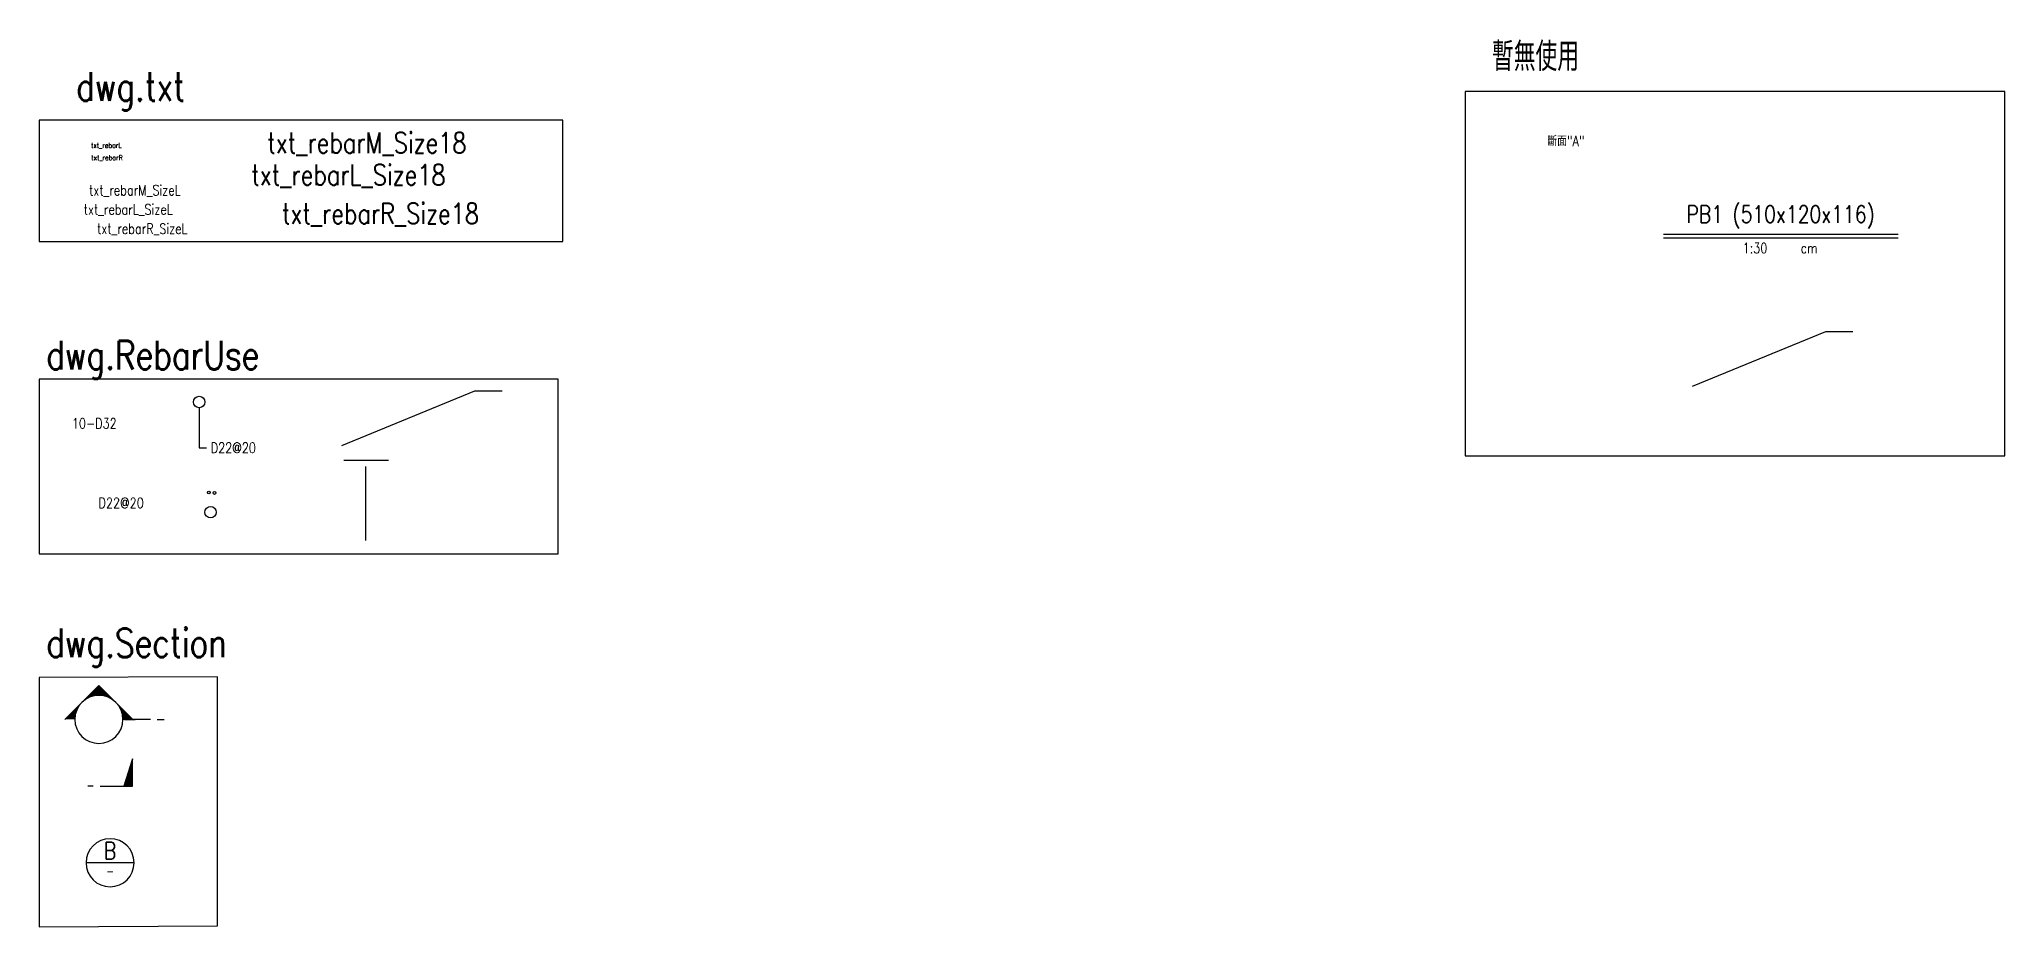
# Model space of a CAD drawing. Extents: x -4754 to 4976, y -19960 to 3841.
# Drawn here: x -4252 to -2535, y 3066 to 3841 of the extents above; entities that cross this region are included whole.
import ezdxf
from ezdxf.enums import TextEntityAlignment as Align

# ---------------------------------------------------------------- set-up
doc = ezdxf.new("R2010")
doc.units = 0
doc.header["$LTSCALE"] = 3
doc.layers.get('0').update_dxf_attribs({"linetype": 'CONTINUOUS'})
doc.layers.add('HB_0', color=7, linetype='CONTINUOUS', transparency=0.5)
for name, color, linetype in [('HB_DIM', 1, 'CONTINUOUS'), ('HB_TXT_CTEXT', 2, 'CONTINUOUS'), ('RCAD.PARM.Treatle', 2, 'CONTINUOUS')]:
    doc.layers.add(name, color=color, linetype=linetype)
doc.styles.get("Standard").update_dxf_attribs({"font": 'ROMANS.shx', "width": 0.8, "bigfont": 'LCHINA.shx'})

msp = doc.modelspace()

# ---------------------------------------------------------------- texts
at = {"color": 0, "linetype": 'Continuous', "char_height": 25, "width": 191.4764, "attachment_point": 1}
for s, insert in [('{暫無使用}', (-2982.714, 3838.126)), ('{dwg.txt}', (-4219.362, 3811.997)), ('{dwg.RebarUse}', (-4245.415, 3577.605)), ('{dwg.Section}', (-4245.415, 3326.24))]:
    msp.add_mtext(s, dxfattribs=dict(at, insert=insert))
at = {"layer": 'HB_DIM', "color": 2, "linetype": 'Continuous', "width": 0.8}
msp.add_text('txt_rebarL', height=4.5, dxfattribs=at).set_placement((-4206.308, 3748.175), align=Align.MIDDLE_LEFT)
msp.add_text('txt_rebarR', height=4.5, dxfattribs=at).set_placement((-4178.696, 3737.422), align=Align.MIDDLE_RIGHT)
at = {"layer": 'HB_TXT_CTEXT', "linetype": 'Continuous', "width": 0.8}
for s, height, p in [('txt_rebarM_Size18', 18, (-3965.472, 3750.437)), ('txt_rebarM_SizeL', 9, (-4168.078, 3709.036))]:
    msp.add_text(s, height=height, dxfattribs=at).set_placement(p, align=Align.MIDDLE_CENTER)
for s, height, p in [('斷面"A"', 9, (-2934.538, 3752.009)), ('txt_rebarL_Size18', 18, (-4066.469, 3722.36)), ('txt_rebarL_SizeL', 9, (-4212.768, 3692.291))]:
    msp.add_text(s, height=height, dxfattribs=at).set_placement(p, align=Align.MIDDLE_LEFT)
for s, height, p in [('txt_rebarR_Size18', 18, (-3867.547, 3688.623)), ('txt_rebarR_SizeL', 9, (-4122.052, 3675.426))]:
    msp.add_text(s, height=height, dxfattribs=at).set_placement(p, align=Align.MIDDLE_RIGHT)

# ---------------------------------------------------------------- blocks, each defined once
blk = doc.blocks.new('C')
at = {"color": 3, "linetype": 'Continuous'}
blk.add_circle((0, 0), 1.2, dxfattribs=at)
blk = doc.blocks.new('SEC2U0-n')
at = {"color": 2, "linetype": 'Continuous'}
for p, q in [((-9.9, 0), (0, 9.9)), ((0, 9.9), (9.9, 0)), ((-7.51, 0), (-10.62, 0))]:
    blk.add_line(p, q, dxfattribs=at)
at = {"color": 3}
for p, q in [((-17, 0), (-19, 0)), ((-15, 0), (-7, 0))]:
    blk.add_line(p, q, dxfattribs=at)
at = {"color": 2, "linetype": 'Continuous'}
blk.add_circle((0, 0), 7, dxfattribs=at)
for points in [[(0, 9.9), (-3.5, 6.06), (-4.95, 4.95), (-4.26, 5.55)], [(0, 9.9), (-1.81, 6.76), (-3.5, 6.06), (-1.81, 6.76)], [(0, 9.9), (0, 7), (-1.81, 6.76), (-0.91, 6.94)], [(0, 9.9), (3.5, 6.06), (4.95, 4.95), (4.26, 5.55)], [(0, 9.9), (1.81, 6.76), (3.5, 6.06), (1.81, 6.76)], [(0, 9.9), (0, 7), (1.81, 6.76), (0.91, 6.94)], [(-9.9, 0), (-6.06, 3.5), (-4.95, 4.95), (-5.55, 4.26)], [(-9.9, 0), (-6.76, 1.81), (-6.06, 3.5), (-6.76, 1.81)], [(-9.9, 0), (-7, 0), (-6.76, 1.81), (-6.94, 0.91)], [(9.9, 0), (6.06, 3.5), (4.95, 4.95), (5.55, 4.26)], [(9.9, 0), (6.76, 1.81), (6.06, 3.5), (6.76, 1.81)], [(9.9, 0), (7, 0), (6.76, 1.81), (6.94, 0.91)]]:
    blk.add_solid(points, dxfattribs=at)
blk = doc.blocks.new('ST-n')
at = {"color": 2}
blk.add_line((-7, 0), (7, 0), dxfattribs=at)
blk.add_circle((0, 0), 7, dxfattribs=at)
at = {"color": 3, "width": 0.8}
blk.add_attdef('A', text='', height=5, dxfattribs=at).set_placement((0, 3.5), align=Align.MIDDLE)
at = {"color": 1, "width": 0.8}
blk.add_attdef('HB2002', text='', height=2.5, dxfattribs=at).set_placement((0, -2.5), align=Align.MIDDLE)
blk = doc.blocks.new('*X3')
at = {"color": 0, "linetype": 'Continuous'}
for p, q in [((79, 269.21), (79.03, 269.24)), ((79.17, 269.21), (79.29, 269.32)), ((79.35, 269.21), (79.54, 269.4)), ((79.53, 269.21), (79.8, 269.48)), ((79.71, 269.21), (80.06, 269.56)), ((79.88, 269.21), (80.31, 269.64)), ((80.06, 269.21), (80.57, 269.72)), ((80.24, 269.21), (80.83, 269.8)), ((80.41, 269.21), (81.09, 269.88)), ((80.59, 269.21), (81.34, 269.96)), ((80.77, 269.21), (81.6, 270.04)), ((80.94, 269.21), (81.86, 270.12)), ((81.12, 269.21), (82.11, 270.2)), ((81.3, 269.21), (82.37, 270.29)), ((81.47, 269.21), (82.63, 270.37)), ((81.65, 269.21), (82.89, 270.45)), ((81.83, 269.21), (83.14, 270.53)), ((82, 269.21), (83.4, 270.61)), ((82.18, 269.21), (83.66, 270.69)), ((82.36, 269.21), (83.91, 270.77)), ((82.53, 269.21), (84.17, 270.85)), ((82.71, 269.21), (84.43, 270.93)), ((82.89, 269.21), (84.69, 271.01)), ((83.06, 269.21), (84.94, 271.09)), ((83.24, 269.21), (85.2, 271.17)), ((83.42, 269.21), (85.46, 271.25)), ((83.59, 269.21), (85.71, 271.33)), ((83.77, 269.21), (85.97, 271.41)), ((83.95, 269.21), (86.23, 271.49)), ((84.12, 269.21), (86.49, 271.57)), ((84.3, 269.21), (86.74, 271.65)), ((84.48, 269.21), (86.93, 271.66)), ((84.65, 269.21), (86.93, 271.48)), ((84.83, 269.21), (86.93, 271.31)), ((85.01, 269.21), (86.93, 271.13)), ((85.19, 269.21), (86.93, 270.95)), ((85.36, 269.21), (86.93, 270.78)), ((85.54, 269.21), (86.93, 270.6)), ((85.72, 269.21), (86.93, 270.42)), ((85.89, 269.21), (86.93, 270.25)), ((86.07, 269.21), (86.93, 270.07)), ((86.25, 269.21), (86.93, 269.89)), ((86.42, 269.21), (86.93, 269.72)), ((86.6, 269.21), (86.93, 269.54)), ((86.78, 269.21), (86.93, 269.36))]:
    blk.add_line(p, q, dxfattribs=at)
blk = doc.blocks.new('SEND-n')
at = {"color": 3}
for p, q in [((9.44, 0), (0, 0)), ((11.42, 0), (13, 0))]:
    blk.add_line(p, q, dxfattribs=at)
at = {"color": 2, "linetype": 'Continuous'}
blk.add_lwpolyline([(0, 0), (0, 8), (2.5, 0)], close=True, dxfattribs=at)
at = {"color": 2, "linetype": 'Continuous', "rotation": 270}
blk.add_blockref('*X3', (-269.21, 86.93), dxfattribs=at)
blk = doc.blocks.new('rebar_num')
at = {"color": 0, "linetype": 'Continuous', "width": 0.8}
blk.add_attdef('A', text='', height=9, dxfattribs=at).set_placement((-3.1, 3.9), align=Align.MIDDLE_LEFT)
blk = doc.blocks.new('H_Circle_guide')
at = {"layer": 'HB_TXT_CTEXT', "color": 1, "linetype": 'Continuous'}
blk.add_lwpolyline([(0, -5), (0, -40), (6.4, -40)], dxfattribs=at)
blk.add_circle((0, 0), 5, dxfattribs=at)
at = {"color": 0, "linetype": 'Continuous', "width": 0.8}
blk.add_attdef('A', text='', height=9, dxfattribs=at).set_placement((10.1, -40), align=Align.MIDDLE_LEFT)
blk = doc.blocks.new('H_Arrow_guide')
at = {"layer": 'HB_TXT_CTEXT', "color": 1, "linetype": 'Continuous'}
blk.add_lwpolyline([(0, 0, 0, 2.5, 0), (0, -7.5, 0, 0, 0), (0, -37, 0, 0, 0), (7.5, -37, 0, 0, 0)], format="xyseb", dxfattribs=at)
at = {"color": 0, "linetype": 'Continuous', "width": 0.8}
blk.add_attdef('A', text='', height=9, dxfattribs=at).set_placement((9.7, -35.9), align=Align.MIDDLE_LEFT)
blk = doc.blocks.new('beam_title')
at = {"layer": 'HB_TXT_CTEXT', "color": 3, "linetype": 'Continuous'}
blk.add_line((-102.5, 3), (102.5, 3), dxfattribs=at)
at = {"layer": 'HB_TXT_CTEXT', "color": 1, "linetype": 'Continuous'}
blk.add_line((-102.5, 0), (102.5, 0), dxfattribs=at)
at = {"color": 3, "linetype": 'Continuous', "width": 0.8}
blk.add_attdef('A', text='', height=15, dxfattribs=at).set_placement((0, 19.5), align=Align.MIDDLE)
at = {"color": 2, "linetype": 'Continuous', "width": 0.8}
for tag, p in [('1:30', (-22.4, -9)), ('CM', (24.8, -9))]:
    blk.add_attdef(tag, text='', height=9, dxfattribs=at).set_placement(p, align=Align.MIDDLE)
blk = doc.blocks.new('C_Red')
at = {"color": 1, "linetype": 'Continuous'}
blk.add_circle((0, 0), 1.2, dxfattribs=at)

# ---------------------------------------------------------------- linework, layer by layer
at = {"color": 0, "linetype": 'Continuous'}
msp.add_lwpolyline([(-3006.267, 3795.152), (-3006.267, 3477.063), (-2534.961, 3477.063), (-2534.961, 3795.152)], close=True, dxfattribs=at)
at = {"linetype": 'Continuous'}
for points in [[(-4251.563, 3770.222), (-4251.563, 3664.256), (-3794.177, 3664.256), (-3794.177, 3770.222)], [(-4251.563, 3543.963), (-4251.563, 3391.612), (-3798.441, 3391.612), (-3798.441, 3543.963)], [(-4251.563, 3283.603), (-4251.563, 3066.021), (-4095.868, 3066.63), (-4095.868, 3284.212)]]:
    msp.add_lwpolyline(points, close=True, dxfattribs=at)
at = {"layer": 'HB_0', "color": 3, "linetype": 'Continuous'}
msp.add_line((-3946.691, 3472.992), (-3985.691, 3472.992), dxfattribs=at)
at = {"layer": 'HB_DIM', "color": 4, "linetype": 'Continuous'}
msp.add_line((-3966.324, 3403.076), (-3966.324, 3467.82), dxfattribs=at)
at = {"layer": 'RCAD.PARM.Treatle', "color": 4, "linetype": 'Continuous'}
msp.add_lwpolyline([(-2807.505, 3537.904), (-2691.278, 3585.793), (-2667.494, 3585.793)], dxfattribs=at)
at = {"layer": 'RCAD.PARM.Treatle', "color": 1, "linetype": 'Continuous'}
msp.add_lwpolyline([(-3987.325, 3486.045), (-3871.098, 3533.934), (-3847.314, 3533.934)], dxfattribs=at)
msp.add_circle((-4101.965, 3427.863), 5, dxfattribs=at)

# ---------------------------------------------------------------- block references
at = {"color": 0, "linetype": 'Continuous'}
ref = msp.add_blockref('beam_title', (-2730.599, 3667.522), dxfattribs=at)
ref.add_attrib('A', 'PB1 (510x120x116)', dxfattribs={"color": 0, "linetype": 'Continuous', "height": 15, "width": 0.8}).set_placement((-2730.601, 3687.02), align=Align.MIDDLE)
ref.add_attrib('1:30', '1:30', dxfattribs={"color": 0, "linetype": 'Continuous', "height": 9, "width": 0.8}).set_placement((-2753.034, 3658.519), align=Align.MIDDLE)
ref.add_attrib('CM', 'cm', dxfattribs={"color": 0, "linetype": 'Continuous', "height": 9, "width": 0.8}).set_placement((-2705.761, 3658.52), align=Align.MIDDLE)
for name, p in [('H_Circle_guide', (-4111.967, 3524.119)), ('H_Arrow_guide', (-4209.53, 3471.961))]:
    msp.add_blockref(name, p, dxfattribs=at).add_auto_attribs({'A': 'D22@20'})
ref = msp.add_blockref('rebar_num', (-4220.005, 3501.592), dxfattribs=at)
ref.add_attrib('A', '10-D32', dxfattribs={"linetype": 'Continuous', "height": 9, "width": 0.8}).set_placement((-4223.134, 3505.462), align=Align.MIDDLE_LEFT)
at = {"linetype": 'Continuous'}
msp.add_blockref('C_Red', (-4098.506, 3444.707), dxfattribs=at)
at = {"layer": 'RCAD.PARM.Treatle', "linetype": 'Continuous'}
msp.add_blockref('C', (-4103.513, 3445.031), dxfattribs=at)
at = {"layer": 'RCAD.PARM.Treatle', "linetype": 'Continuous', "xscale": -3.000000000160651, "yscale": 2.999999999925704, "zscale": 3, "rotation": 359.9999999991219}
for name, p in [('SEC2U0-n', (-4199.553, 3246.978)), ('SEND-n', (-4170.221, 3188.589))]:
    msp.add_blockref(name, p, dxfattribs=at)
at = {"layer": 'RCAD.PARM.Treatle', "linetype": 'Continuous'}
ref = msp.add_blockref('ST-n', (-4189.749, 3121.822), dxfattribs=dict(at, xscale=-3.000000000160651, yscale=2.999999999925704, zscale=3, rotation=359.9999999991219))
ref.add_attrib('HB2002', '-', dxfattribs={"layer": '0', "color": 1, "height": 7.5, "rotation": 360, "width": 0.8}).set_placement((-4189.749, 3114.322), align=Align.MIDDLE)
ref.add_attrib('A', 'B', dxfattribs={"layer": '0', "color": 3, "height": 15, "rotation": 360, "width": 0.8}).set_placement((-4189.749, 3132.322), align=Align.MIDDLE)

msp.set_redraw_order([(e.dxf.handle, doc.entitydb.next_handle()) for e in msp.query("TEXT MTEXT ATTDEF DIMENSION ARC_DIMENSION")])  # texts and dimensions are drawn at this point

doc.saveas('drawing.dxf')
